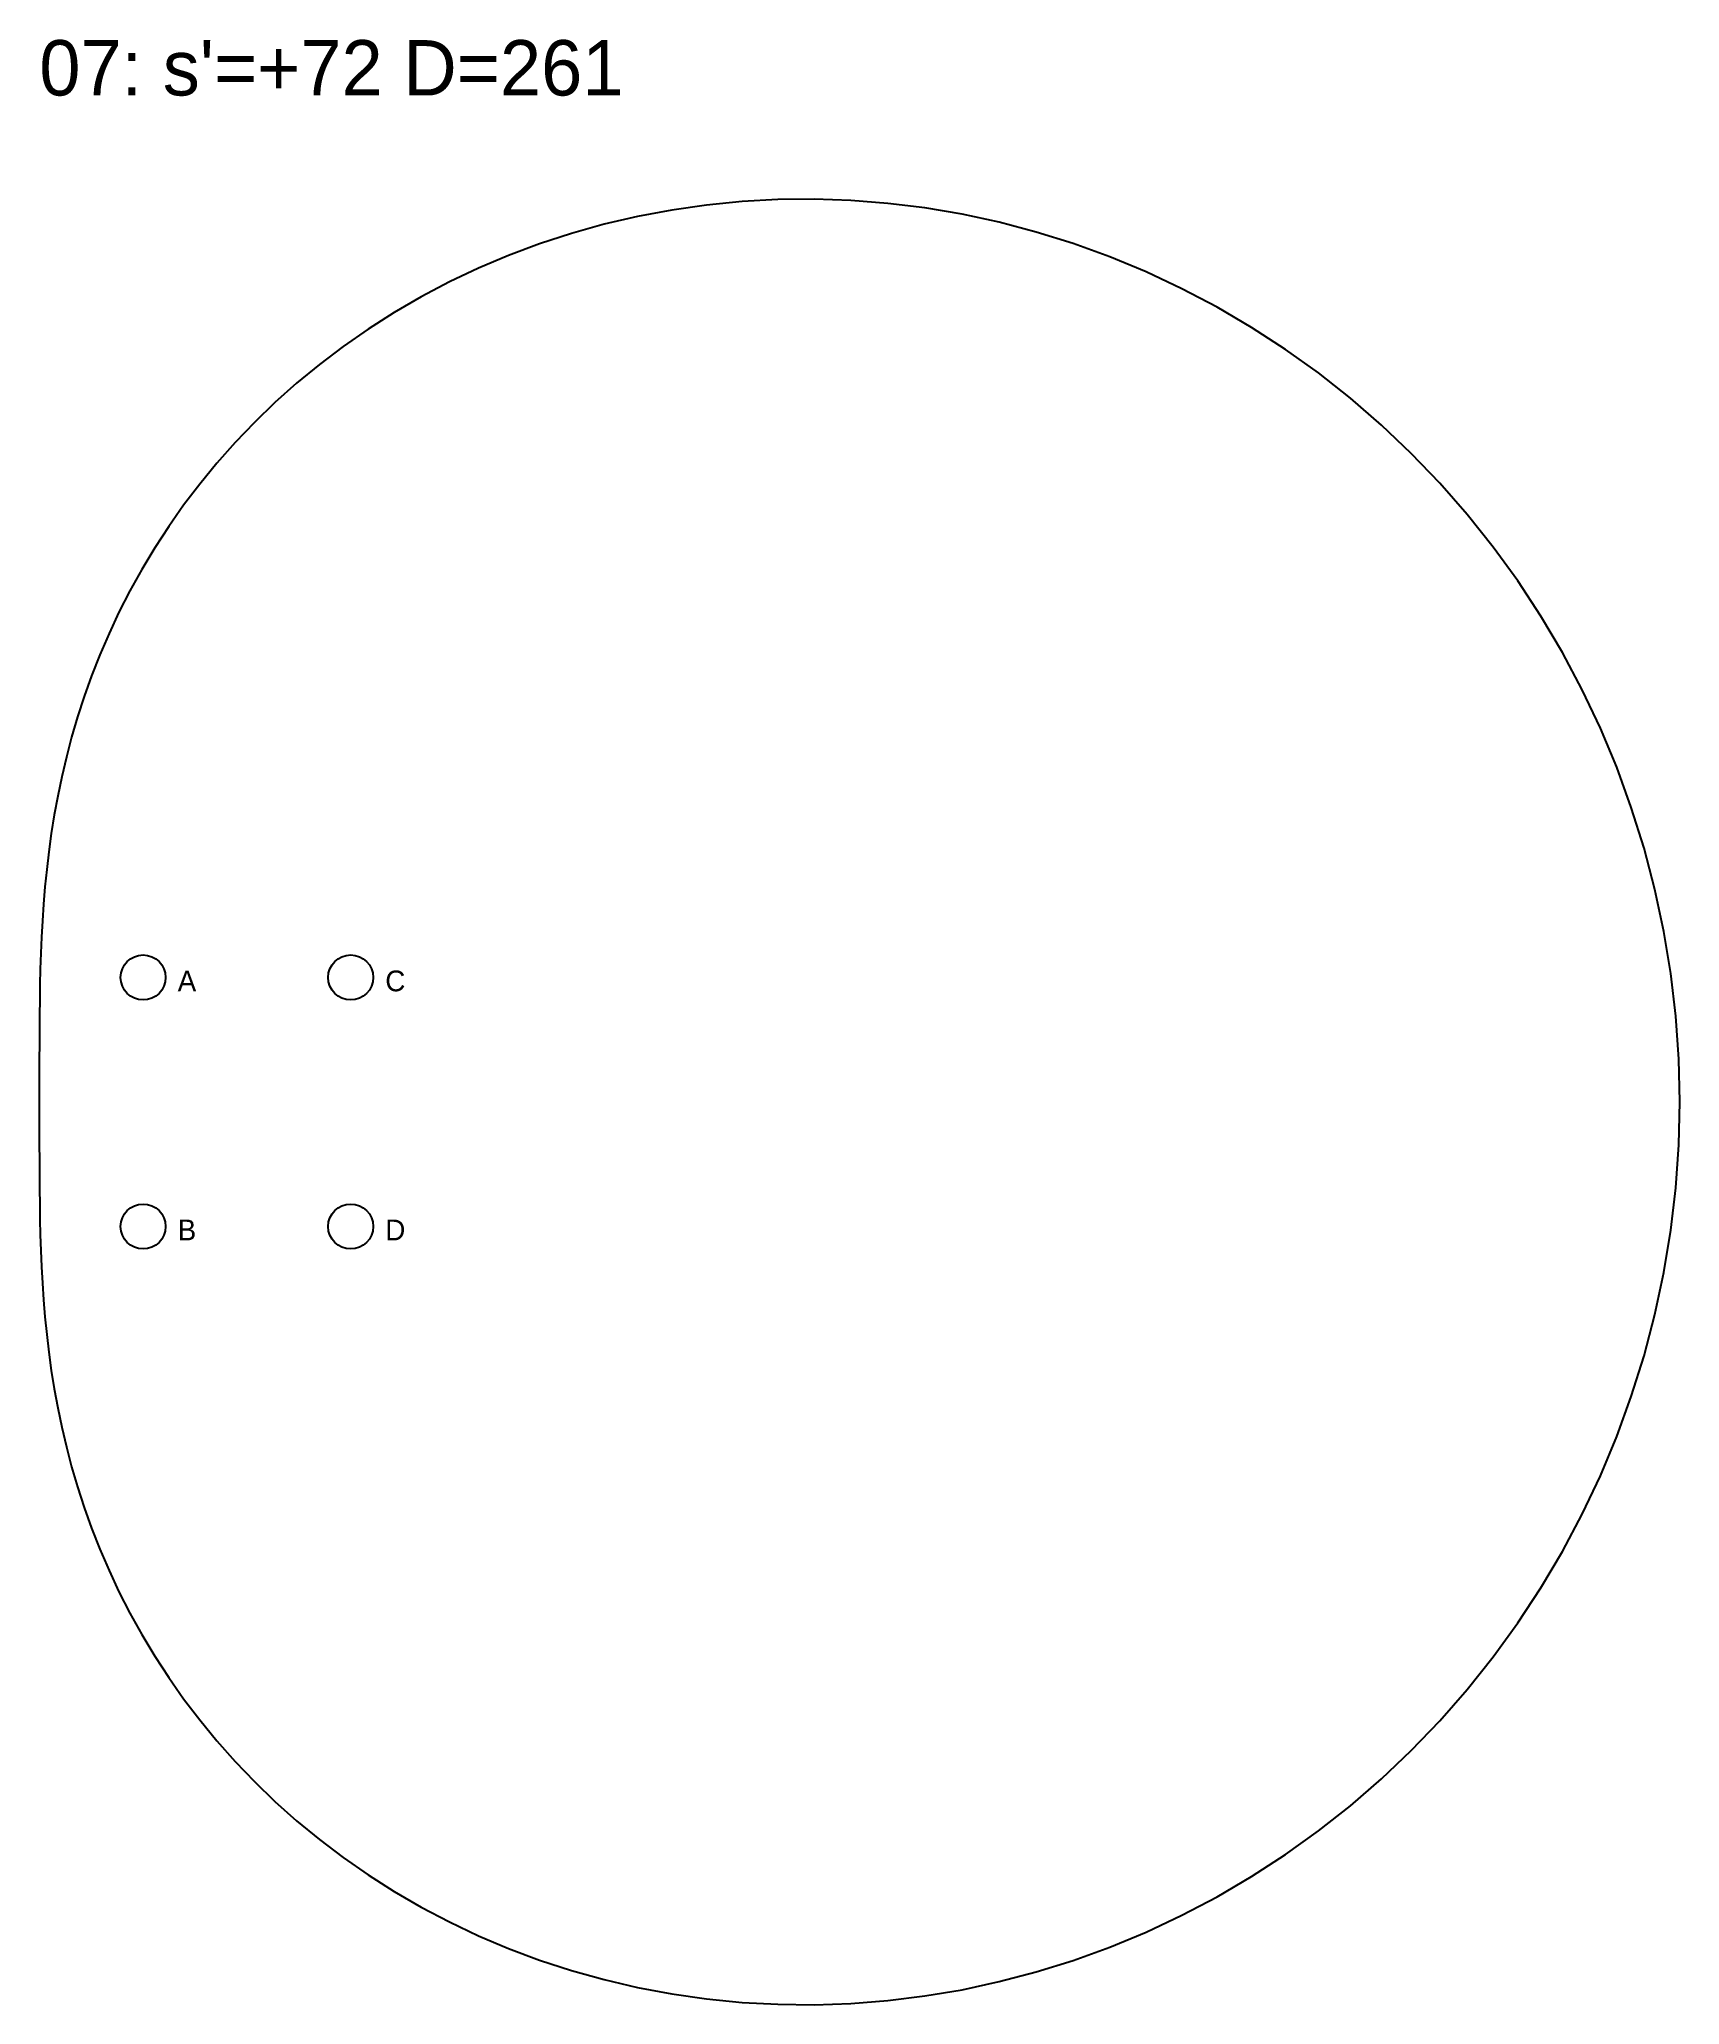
# Model space of a CAD drawing. Header units: millimetres. Extents: x 0 to 2007, y -5243 to 138.
# Drawn here: x 840 to 1077.1, y -530.5 to -246.4 of the extents above; entities that cross this region are included whole.
import ezdxf

# ---------------------------------------------------------------- set-up
doc = ezdxf.new("R2010")
doc.units = ezdxf.units.MM
for name, color, linetype in [('DOWEL', 5, 'CONTINUOUS'), ('SLAB_07', 3, 'CONTINUOUS'), ('TEXT', 1, 'CONTINUOUS')]:
    doc.layers.add(name, color=color, linetype=linetype)

msp = doc.modelspace()

# ---------------------------------------------------------------- texts
at = {"layer": 'DOWEL'}
for s, p in [('A', (860, -384)), ('C', (890, -384)), ('B', (860, -420)), ('D', (890, -420))]:
    msp.add_text(s, height=3, dxfattribs=at).set_placement(p)
at = {"layer": 'TEXT'}
msp.add_text("07: s'=+72 D=261", height=8, dxfattribs=at).set_placement((840, -254.513))

# ---------------------------------------------------------------- linework, layer by layer
at = {"layer": 'DOWEL'}
for centre in [(855, -382), (885, -382), (855, -418), (885, -418)]:
    msp.add_circle(centre, 3.25, dxfattribs=at)
at = {"layer": 'SLAB_07'}
msp.add_lwpolyline([(1077.066, -400), (1076.922, -393.796), (1076.489, -387.607), (1075.769, -381.449), (1074.765, -375.335), (1073.478, -369.282), (1071.914, -363.303), (1070.076, -357.412), (1067.971, -351.625), (1065.605, -345.953), (1062.985, -340.411), (1060.118, -335.012), (1057.014, -329.766), (1053.681, -324.687), (1050.129, -319.785), (1046.369, -315.07), (1042.412, -310.553), (1038.269, -306.242), (1033.952, -302.145), (1029.474, -298.271), (1024.847, -294.625), (1020.084, -291.215), (1015.199, -288.045), (1010.206, -285.119), (1005.116, -282.442), (999.946, -280.015), (994.707, -277.842), (989.415, -275.922), (984.082, -274.256), (978.722, -272.844), (973.35, -271.684), (967.977, -270.774), (962.617, -270.112), (957.283, -269.693), (951.987, -269.513), (946.74, -269.568), (941.555, -269.85), (936.441, -270.356), (931.411, -271.076), (926.473, -272.004), (921.637, -273.133), (916.911, -274.453), (912.304, -275.955), (907.823, -277.632), (903.475, -279.472), (899.267, -281.467), (895.202, -283.606), (891.286, -285.88), (887.524, -288.277), (883.918, -290.789), (880.471, -293.403), (877.184, -296.11), (874.059, -298.9), (871.097, -301.762), (868.297, -304.686), (865.659, -307.663), (863.18, -310.683), (860.86, -313.737), (858.694, -316.815), (856.681, -319.909), (854.817, -323.011), (853.096, -326.113), (851.516, -329.207), (850.071, -332.288), (848.755, -335.348), (847.562, -338.382), (846.488, -341.384), (845.526, -344.35), (844.668, -347.275), (843.91, -350.157), (843.244, -352.992), (842.663, -355.777), (842.162, -358.511), (841.732, -361.193), (841.368, -363.821), (841.064, -366.397), (840.812, -368.919), (840.607, -371.39), (840.443, -373.81), (840.314, -376.182), (840.216, -378.507), (840.142, -380.789), (840.089, -383.031), (840.052, -385.236), (840.028, -387.409), (840.014, -389.552), (840.006, -391.671), (840.002, -393.771), (840, -395.856), (840, -397.93), (840, -400), (840, -402.07), (840, -404.144), (840.002, -406.229), (840.006, -408.329), (840.014, -410.448), (840.028, -412.591), (840.052, -414.764), (840.089, -416.969), (840.142, -419.211), (840.216, -421.493), (840.314, -423.818), (840.443, -426.19), (840.607, -428.61), (840.812, -431.081), (841.064, -433.603), (841.368, -436.179), (841.732, -438.807), (842.162, -441.489), (842.663, -444.223), (843.244, -447.008), (843.91, -449.843), (844.668, -452.725), (845.526, -455.65), (846.488, -458.616), (847.562, -461.618), (848.755, -464.652), (850.071, -467.712), (851.516, -470.793), (853.096, -473.887), (854.817, -476.989), (856.681, -480.091), (858.694, -483.185), (860.86, -486.263), (863.18, -489.317), (865.659, -492.337), (868.297, -495.314), (871.097, -498.238), (874.059, -501.1), (877.184, -503.89), (880.471, -506.597), (883.918, -509.211), (887.524, -511.723), (891.286, -514.12), (895.202, -516.394), (899.267, -518.533), (903.475, -520.528), (907.823, -522.368), (912.304, -524.045), (916.911, -525.547), (921.637, -526.867), (926.473, -527.996), (931.411, -528.924), (936.441, -529.644), (941.555, -530.15), (946.74, -530.432), (951.987, -530.487), (957.283, -530.307), (962.617, -529.888), (967.977, -529.226), (973.35, -528.316), (978.722, -527.156), (984.082, -525.744), (989.415, -524.078), (994.707, -522.158), (999.946, -519.985), (1005.116, -517.558), (1010.206, -514.881), (1015.199, -511.955), (1020.084, -508.785), (1024.847, -505.375), (1029.474, -501.729), (1033.952, -497.855), (1038.269, -493.758), (1042.412, -489.447), (1046.369, -484.93), (1050.129, -480.215), (1053.681, -475.313), (1057.014, -470.234), (1060.118, -464.988), (1062.985, -459.589), (1065.605, -454.047), (1067.971, -448.375), (1070.076, -442.588), (1071.914, -436.697), (1073.478, -430.718), (1074.765, -424.665), (1075.769, -418.551), (1076.489, -412.393), (1076.922, -406.204)], close=True, dxfattribs=at)

msp.set_redraw_order([(e.dxf.handle, doc.entitydb.next_handle()) for e in msp.query("TEXT MTEXT ATTDEF DIMENSION ARC_DIMENSION")])  # texts and dimensions are drawn at this point

doc.saveas('drawing.dxf')
